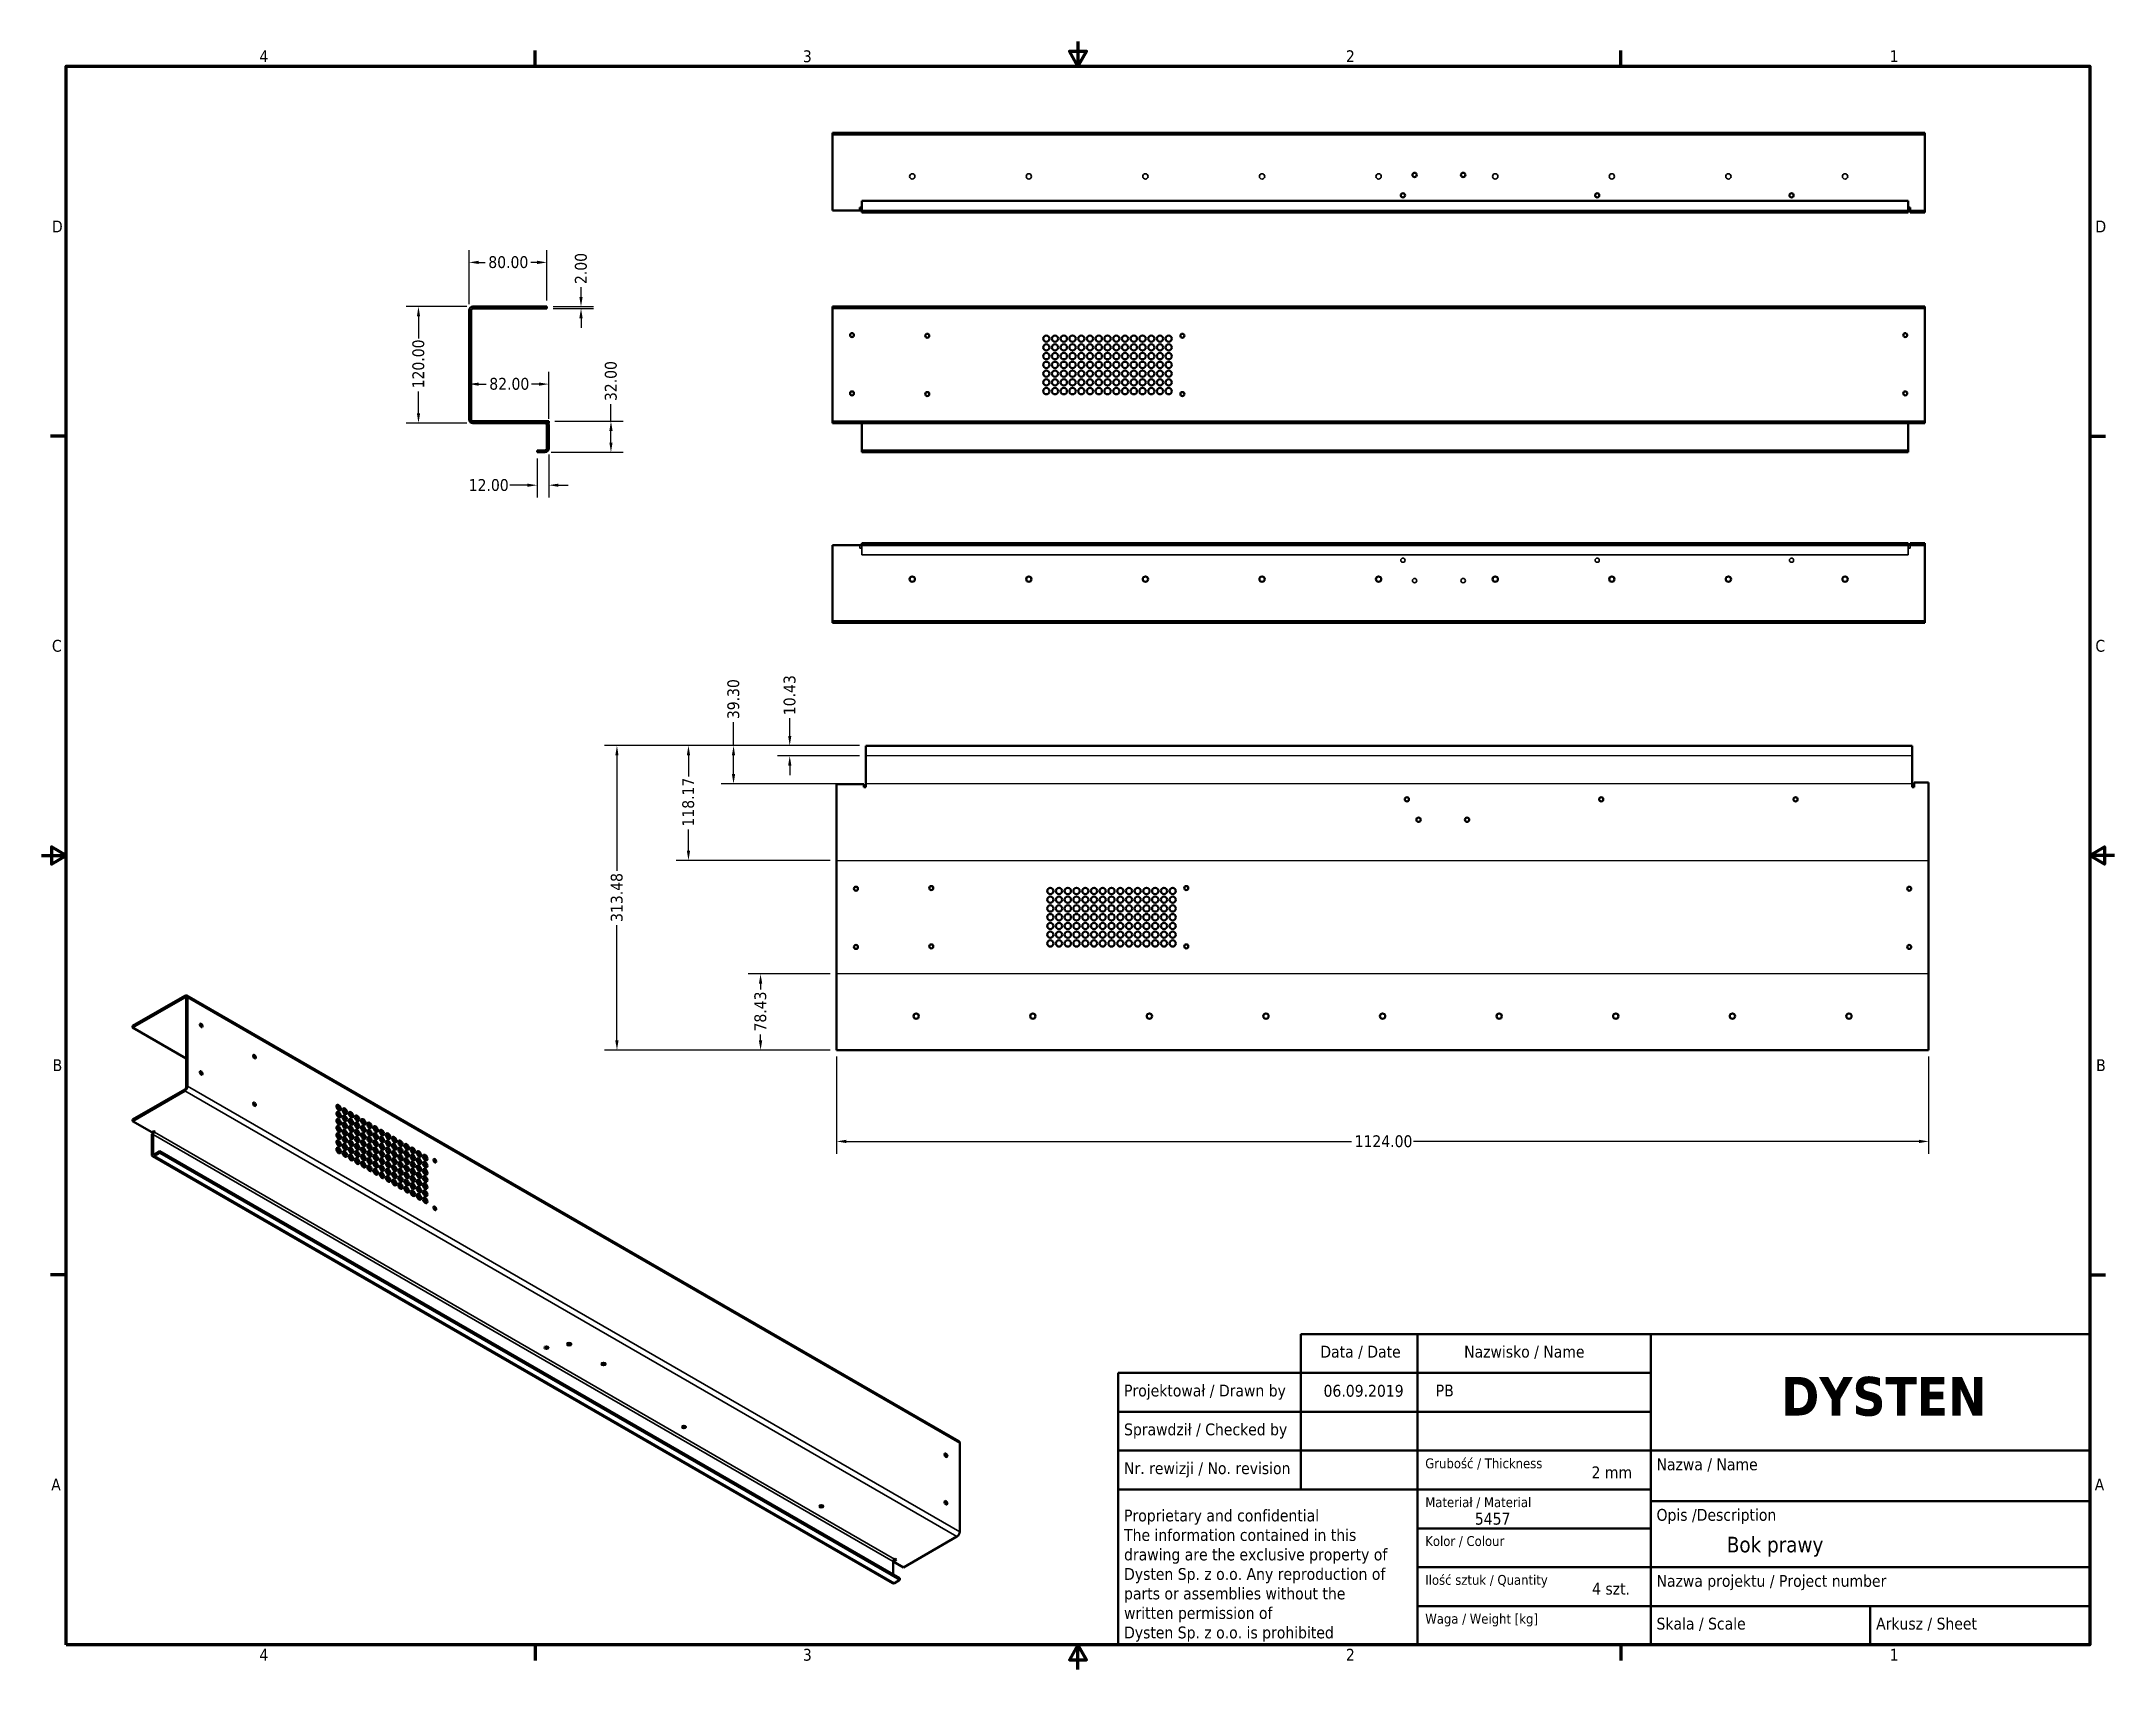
# Model space of a CAD drawing. Header units: millimetres. Extents: x 51 to 2184, y 25 to 1702.
import ezdxf
from ezdxf.enums import TextEntityAlignment as Align

# ---------------------------------------------------------------- set-up
doc = ezdxf.new("R2010")
doc.units = ezdxf.units.MM
doc.header["$LTSCALE"] = 4
for name, color, linetype, lineweight in [('Linia środkowa zgięcia (ANSI)', 7, 'Continuous', 25), ('Obramowanie (ANSI)', 7, 'Continuous', 70), ('Tytuł (ANSI)', 7, 'Continuous', 50), ('Ukryty (ANSI)', 7, 'Continuous', 35), ('Widoczne (ANSI)', 7, 'Continuous', 50), ('Widoczne wąskie (ANSI)', 7, 'Continuous', 35), ('Wymiar (ANSI)', 7, 'Continuous', 25)]:
    doc.layers.add(name, color=color, linetype=linetype, lineweight=lineweight)
doc.styles.add('Styl tekstu42', font='tahoma.ttf')
doc.styles.add('Tekst notatki (ANSI)', font='tahoma.ttf')
doc.dimstyles.new('Domyślne - mm (ANSI)', dxfattribs={"dimscale": 4, "dimtxt": 3.048, "dimasz": 2.5, "dimexe": 3.175, "dimexo": 1.6002, "dimgap": 0.8, "dimtad": 0, "dimtoh": 1, "dimrnd": 1e-08, "dimzin": 4, "dimdsep": 46, "dimtxsty": 'Tekst notatki (ANSI)', "dimcen": 0.09, "dimdle": 10, "dimclrd": 256, "dimclre": 256, "dimclrt": 256, "dimadec": 1, "dimazin": 1, "dimtfac": 1, "dimtofl": 0, "dimtmove": 0, "dimatfit": 3, "dimfxl": 1, "dimtolj": 1, "dimtzin": 4, "dimlwd": -1, "dimlwe": -1, "dimarcsym": 0})

msp = doc.modelspace()

# ---------------------------------------------------------------- blocks, each defined once
blk = doc.blocks.new('Ramki Default Border')
at = {"layer": 'Obramowanie (ANSI)'}
for p, q in [((139.7, 419.1), (139.7, 423.16)), ((419.1, 419.1), (419.1, 423.16)), ((19.05, 323.85), (14.99, 323.85)), ((539.75, 323.85), (543.81, 323.85)), ((19.05, 107.95), (14.99, 107.95)), ((539.75, 107.95), (543.81, 107.95)), ((139.7, 12.7), (139.7, 8.64)), ((419.1, 12.7), (419.1, 8.64))]:
    blk.add_line(p, q, dxfattribs=at)
at = {"layer": 'Obramowanie (ANSI)', "flags": 128}
for points in [[(279.4, 425.45), (279.4, 419.1), (277.2, 422.91), (281.6, 422.91), (279.4, 419.1)], [(19.05, 12.7), (19.05, 419.1), (539.75, 419.1), (539.75, 12.7), (19.05, 12.7)], [(12.7, 215.9), (19.05, 215.9), (15.24, 218.1), (15.24, 213.7), (19.05, 215.9)], [(546.1, 215.9), (539.75, 215.9), (543.56, 218.1), (543.56, 213.7), (539.75, 215.9)], [(279.4, 6.35), (279.4, 12.7), (277.2, 8.89), (281.6, 8.89), (279.4, 12.7)]]:
    blk.add_lwpolyline(points, dxfattribs=at)
at = {"layer": 'Obramowanie (ANSI)', "char_height": 3.05, "attachment_point": 7, "style": 'Tekst notatki (ANSI)'}
for s, insert in [('4', (68.79, 420.12)), ('3', (208.6, 420.05)), ('2', (348.33, 420.12)), ('1', (488.26, 420.12)), ('D', (15.39, 376.3)), ('D', (541.17, 376.3)), ('C', (15.39, 268.3)), ('C', (541.17, 268.3)), ('B', (15.58, 160.4)), ('B', (541.36, 160.4)), ('A', (15.21, 52.45)), ('A', (540.99, 52.45)), ('4', (68.79, 8.64)), ('3', (208.6, 8.57)), ('2', (348.33, 8.64)), ('1', (488.26, 8.64))]:
    blk.add_mtext(s, dxfattribs=dict(at, insert=insert))
blk = doc.blocks.new('Tabelki rysunkowe Tabelka new')
at = {"layer": 'Tytuł (ANSI)'}
for p, q in [((529, 115), (326, 115)), ((326, 115), (326, 109)), ((356, 115), (356, 35)), ((416, 115), (416, 35)), ((529, 115), (529, 35)), ((326, 109), (326, 75)), ((279, 35), (279, 105)), ((279, 105), (356, 105)), ((356, 105), (416, 105)), ((356, 95), (279, 95)), ((356, 95), (416, 95)), ((356, 85), (279, 85)), ((356, 85), (416, 85)), ((416, 85), (529, 85)), ((356, 75), (279, 75)), ((356, 75), (416, 75)), ((416, 72), (529, 72)), ((356, 65), (416, 65)), ((356, 55), (416, 55)), ((416, 55), (529, 55)), ((356, 45), (416, 45)), ((416, 45), (529, 45)), ((472.5, 45), (472.5, 35)), ((529, 35), (279, 35))]:
    blk.add_line(p, q, dxfattribs=at)
at = {"layer": 'Tytuł (ANSI)', "style": 'Tekst notatki (ANSI)'}
for s, insert, char_height, attachment_point in [('Nazwisko / Name', (368, 112), 3.048, 1), ('Data / Date', (331, 112), 3.048, 1), ('Projektował / Drawn by', (280.5, 102), 3.048, 1), ('\\fTahoma|b1|i0;\\H10.0000;DYSTEN', (476, 104), 10, 2), ('Sprawdził / Checked by', (280.5, 92), 3.048, 1), ('Nr. rewizji / No. revision', (280.5, 82), 3.048, 1), ('\\fTahoma|b0|i0;\\H2.5400;Grubość / Thickness', (358, 83), 2.54, 1), ('Nazwa / Name', (417.5, 83), 3.048, 1), ('\\fTahoma|b0|i0;\\H2.5400;Materiał / Material', (358, 73), 2.54, 1), ('Opis /Description ', (417.5, 70), 3.048, 1), ('\\fTahoma|b0|i0;\\H2.5400;Kolor / Colour', (358, 63), 2.54, 1), ('\\fTahoma|b0|i0;\\H2.5400;Ilość sztuk / Quantity', (358, 53), 2.54, 1), ('Nazwa projektu / Project number', (417.5, 53), 3.048, 1), ('\\fTahoma|b0|i0;\\H2.5400;Waga / Weight [kg]', (358, 43), 2.54, 1), ('Skala / Scale', (417.5, 42), 3.048, 1), ('Arkusz / Sheet', (474, 42), 3.048, 1)]:
    blk.add_mtext(s, dxfattribs=dict(at, insert=insert, char_height=char_height, attachment_point=attachment_point))
at = {"layer": 'Tytuł (ANSI)', "insert": (280.5, 69.84), "char_height": 3.048, "attachment_point": 1, "line_spacing_factor": 0.987884, "style": 'Tekst notatki (ANSI)'}
blk.add_mtext('Proprietary and confidential\\PThe information contained in this\\Pdrawing are the exclusive property of\\PDysten Sp. z o.o. Any reproduction of\\Pparts or assemblies without the\\Pwritten permission of\\PDysten Sp. z o.o. is prohibited', dxfattribs=at)
at = {"layer": 'Tytuł (ANSI)'}
for tag, p, height, style in [('Data_001', (331.83, 98.89), 3.05, 'Tekst notatki (ANSI)'), ('Projektował_001', (360.69, 98.95), 3.05, 'Tekst notatki (ANSI)'), ('Grubość_materiału_001', (400.78, 77.89), 3.05, 'Tekst notatki (ANSI)'), ('Materiał_001', (370.75, 65.95), 3.05, 'Tekst notatki (ANSI)'), ('Nazwa_części_001', (435.59, 58.82), 4, 'Styl tekstu42'), ('Ilość_sztuk_001', (400.92, 47.95), 3.05, 'Tekst notatki (ANSI)')]:
    blk.add_attdef(tag, p, '', height=height, dxfattribs=dict(at, style=style))
at = {"layer": 'Tytuł (ANSI)', "style": 'Tekst notatki (ANSI)'}
for tag, p in [('kiedy_sprawdził', (332, 92)), ('Kto_zatwierdził', (361, 92)), ('Nr_części', (465.47, 80.14)), ('RAL', (395.29, 61)), ('Nr_projektu', (499.73, 51)), ('Waga', (401, 41))]:
    blk.add_attdef(tag, text='', height=3.05, dxfattribs=at).set_placement(p, align=Align.TOP_LEFT)
blk = doc.blocks.new('*D5')
at = {"layer": 'Defpoints', "color": 0, "transparency": 16777216}
for p in [(490.9, 1474.3), (490.9, 1424.8), (570.9, 1428.8)]:
    blk.add_point(p, dxfattribs=at)
at = {"layer": 'Wymiar (ANSI)', "transparency": 16777216}
for p, q in [((490.9, 1431.2), (490.9, 1487)), ((500.9, 1474.3), (507.5, 1474.3)), ((560.9, 1474.3), (554.3, 1474.3)), ((570.9, 1435.2), (570.9, 1487))]:
    blk.add_line(p, q, dxfattribs=at)
for points in [[(500.9, 1476), (500.9, 1472.6), (490.9, 1474.3)], [(560.9, 1476), (560.9, 1472.6), (570.9, 1474.3)]]:
    blk.add_solid(points, dxfattribs=at)
at = {"layer": 'Wymiar (ANSI)', "transparency": 16777216, "insert": (510.7, 1480.7), "char_height": 12.19, "attachment_point": 1, "style": 'Tekst notatki (ANSI)'}
blk.add_mtext('\\A1;80.00', dxfattribs=at)
blk = doc.blocks.new('*D6')
at = {"layer": 'Defpoints', "color": 0, "transparency": 16777216}
for p in [(494.9, 1428.8), (438.8, 1308.8), (494.9, 1308.8)]:
    blk.add_point(p, dxfattribs=at)
at = {"layer": 'Wymiar (ANSI)', "transparency": 16777216}
for p, q in [((488.5, 1428.8), (426.1, 1428.8)), ((438.8, 1418.8), (438.8, 1396.1)), ((438.8, 1318.8), (438.8, 1341.4)), ((488.5, 1308.8), (426.1, 1308.8))]:
    blk.add_line(p, q, dxfattribs=at)
for points in [[(437.2, 1418.8), (440.5, 1418.8), (438.8, 1428.8)], [(437.2, 1318.8), (440.5, 1318.8), (438.8, 1308.8)]]:
    blk.add_solid(points, dxfattribs=at)
at = {"layer": 'Wymiar (ANSI)', "transparency": 16777216, "insert": (432.5, 1344.6), "char_height": 12.19, "attachment_point": 1, "rotation": 90, "style": 'Tekst notatki (ANSI)'}
blk.add_mtext('\\A1;120.00', dxfattribs=at)
blk = doc.blocks.new('*D7')
at = {"layer": 'Defpoints', "color": 0, "transparency": 16777216}
for p in [(490.9, 1349), (572.9, 1349), (572.9, 1306.8)]:
    blk.add_point(p, dxfattribs=at)
at = {"layer": 'Wymiar (ANSI)', "transparency": 16777216}
for p, q in [((500.9, 1349), (508.5, 1349)), ((562.9, 1349), (555.3, 1349)), ((572.9, 1313.2), (572.9, 1361.7))]:
    blk.add_line(p, q, dxfattribs=at)
for points in [[(500.9, 1350.6), (500.9, 1347.3), (490.9, 1349)], [(562.9, 1350.6), (562.9, 1347.3), (572.9, 1349)]]:
    blk.add_solid(points, dxfattribs=at)
at = {"layer": 'Wymiar (ANSI)', "transparency": 16777216, "insert": (511.7, 1355.4), "char_height": 12.19, "attachment_point": 1, "style": 'Tekst notatki (ANSI)'}
blk.add_mtext('\\A1;82.00', dxfattribs=at)
blk = doc.blocks.new('*D8')
at = {"layer": 'Defpoints', "color": 0, "transparency": 16777216}
for p in [(572.9, 1310.8), (568.9, 1278.8), (636.9, 1278.8)]:
    blk.add_point(p, dxfattribs=at)
at = {"layer": 'Wymiar (ANSI)', "transparency": 16777216}
for p, q in [((636.9, 1310.8), (636.9, 1328.3)), ((579.3, 1310.8), (649.6, 1310.8)), ((636.9, 1288.8), (636.9, 1300.8)), ((575.3, 1278.8), (649.6, 1278.8))]:
    blk.add_line(p, q, dxfattribs=at)
for points in [[(635.3, 1300.8), (638.6, 1300.8), (636.9, 1310.8)], [(635.3, 1288.8), (638.6, 1288.8), (636.9, 1278.8)]]:
    blk.add_solid(points, dxfattribs=at)
at = {"layer": 'Wymiar (ANSI)', "transparency": 16777216, "insert": (630.6, 1331.5), "char_height": 12.19, "attachment_point": 1, "rotation": 90, "style": 'Tekst notatki (ANSI)'}
blk.add_mtext('\\A1;32.00', dxfattribs=at)
blk = doc.blocks.new('*D9')
at = {"layer": 'Defpoints', "color": 0, "transparency": 16777216}
for p in [(572.9, 1282.8), (560.9, 1278.8), (572.9, 1244.9)]:
    blk.add_point(p, dxfattribs=at)
at = {"layer": 'Wymiar (ANSI)', "transparency": 16777216}
for p, q in [((560.9, 1272.4), (560.9, 1232.2)), ((572.9, 1276.4), (572.9, 1232.2)), ((550.9, 1244.9), (532.8, 1244.9)), ((582.9, 1244.9), (592.9, 1244.9))]:
    blk.add_line(p, q, dxfattribs=at)
for points in [[(550.9, 1246.5), (550.9, 1243.2), (560.9, 1244.9)], [(582.9, 1246.5), (582.9, 1243.2), (572.9, 1244.9)]]:
    blk.add_solid(points, dxfattribs=at)
at = {"layer": 'Wymiar (ANSI)', "transparency": 16777216, "insert": (490.5, 1251.2), "char_height": 12.19, "attachment_point": 1, "style": 'Tekst notatki (ANSI)'}
blk.add_mtext('\\A1;12.00', dxfattribs=at)
blk = doc.blocks.new('*D10')
at = {"layer": 'Defpoints', "color": 0, "transparency": 16777216}
for p in [(570.9, 1428.8), (570.9, 1426.8), (606.1, 1428.8)]:
    blk.add_point(p, dxfattribs=at)
at = {"layer": 'Wymiar (ANSI)', "transparency": 16777216}
for p, q in [((606.1, 1438.8), (606.1, 1448.8)), ((577.3, 1428.8), (618.8, 1428.8)), ((577.3, 1426.8), (618.8, 1426.8)), ((606.1, 1416.8), (606.1, 1406.8))]:
    blk.add_line(p, q, dxfattribs=at)
for points in [[(604.4, 1438.8), (607.8, 1438.8), (606.1, 1428.8)], [(604.4, 1416.8), (607.8, 1416.8), (606.1, 1426.8)]]:
    blk.add_solid(points, dxfattribs=at)
at = {"layer": 'Wymiar (ANSI)', "transparency": 16777216, "insert": (599.8, 1452), "char_height": 12.19, "attachment_point": 1, "rotation": 90, "style": 'Tekst notatki (ANSI)'}
blk.add_mtext('\\A1;2.00', dxfattribs=at)
blk = doc.blocks.new('*D11')
at = {"layer": 'Defpoints', "color": 0, "transparency": 16777216}
for p in [(869.1, 663.2), (1993.1, 663.2), (1993.1, 569.2)]:
    blk.add_point(p, dxfattribs=at)
at = {"layer": 'Wymiar (ANSI)', "transparency": 16777216}
for p, q in [((869.1, 656.8), (869.1, 556.5)), ((1993.1, 656.8), (1993.1, 556.5)), ((879.1, 569.2), (1399.1, 569.2)), ((1983.1, 569.2), (1463, 569.2))]:
    blk.add_line(p, q, dxfattribs=at)
for points in [[(879.1, 570.9), (879.1, 567.5), (869.1, 569.2)], [(1983.1, 570.9), (1983.1, 567.5), (1993.1, 569.2)]]:
    blk.add_solid(points, dxfattribs=at)
at = {"layer": 'Wymiar (ANSI)', "transparency": 16777216, "insert": (1402.3, 575.5), "char_height": 12.192, "attachment_point": 1, "style": 'Tekst notatki (ANSI)'}
blk.add_mtext('\\A1;1124.00', dxfattribs=at)
blk = doc.blocks.new('*D12')
at = {"layer": 'Defpoints', "color": 0, "transparency": 16777216}
for p in [(643.1, 976.7), (899.1, 976.7), (869.1, 663.2)]:
    blk.add_point(p, dxfattribs=at)
at = {"layer": 'Wymiar (ANSI)', "transparency": 16777216}
for p, q in [((892.7, 976.7), (630.4, 976.7)), ((643.1, 966.7), (643.1, 847.9)), ((643.1, 673.2), (643.1, 792)), ((862.7, 663.2), (630.4, 663.2))]:
    blk.add_line(p, q, dxfattribs=at)
for points in [[(641.4, 966.7), (644.7, 966.7), (643.1, 976.7)], [(641.4, 673.2), (644.7, 673.2), (643.1, 663.2)]]:
    blk.add_solid(points, dxfattribs=at)
at = {"layer": 'Wymiar (ANSI)', "transparency": 16777216, "insert": (636.7, 795.2), "char_height": 12.19, "attachment_point": 1, "rotation": 90, "style": 'Tekst notatki (ANSI)'}
blk.add_mtext('\\A1;313.48', dxfattribs=at)
blk = doc.blocks.new('*D13')
at = {"layer": 'Defpoints', "color": 0, "transparency": 16777216}
for p in [(790.9, 741.6), (869.1, 741.6), (869.1, 663.2)]:
    blk.add_point(p, dxfattribs=at)
at = {"layer": 'Wymiar (ANSI)', "transparency": 16777216}
for p, q in [((862.7, 741.6), (778.2, 741.6)), ((790.9, 731.6), (790.9, 725.6)), ((862.7, 663.2), (778.2, 663.2)), ((790.9, 673.2), (790.9, 679.2))]:
    blk.add_line(p, q, dxfattribs=at)
for points in [[(789.2, 731.6), (792.6, 731.6), (790.9, 741.6)], [(789.2, 673.2), (792.6, 673.2), (790.9, 663.2)]]:
    blk.add_solid(points, dxfattribs=at)
at = {"layer": 'Wymiar (ANSI)', "transparency": 16777216, "insert": (784.5, 682.4), "char_height": 12.19, "attachment_point": 1, "rotation": 90, "style": 'Tekst notatki (ANSI)'}
blk.add_mtext('\\A1;78.43', dxfattribs=at)
blk = doc.blocks.new('*D14')
at = {"layer": 'Defpoints', "color": 0, "transparency": 16777216}
for p in [(820.9, 966.2), (899.1, 976.7), (899.1, 966.2)]:
    blk.add_point(p, dxfattribs=at)
at = {"layer": 'Wymiar (ANSI)', "transparency": 16777216}
for p, q in [((820.9, 986.7), (820.9, 1004.9)), ((892.7, 976.7), (808.2, 976.7)), ((892.7, 966.2), (808.2, 966.2)), ((820.9, 956.2), (820.9, 946.2))]:
    blk.add_line(p, q, dxfattribs=at)
for points in [[(819.3, 986.7), (822.6, 986.7), (820.9, 976.7)], [(819.3, 956.2), (822.6, 956.2), (820.9, 966.2)]]:
    blk.add_solid(points, dxfattribs=at)
at = {"layer": 'Wymiar (ANSI)', "transparency": 16777216, "insert": (814.6, 1008.1), "char_height": 12.19, "attachment_point": 1, "rotation": 90, "style": 'Tekst notatki (ANSI)'}
blk.add_mtext('\\A1;10.43', dxfattribs=at)
blk = doc.blocks.new('*D15')
at = {"layer": 'Defpoints', "color": 0, "transparency": 16777216}
for p in [(763.1, 976.7), (899.1, 976.7), (899.1, 937.4)]:
    blk.add_point(p, dxfattribs=at)
at = {"layer": 'Wymiar (ANSI)', "transparency": 16777216}
for p, q in [((763.1, 976.7), (763.1, 1000.8)), ((892.7, 976.7), (750.4, 976.7)), ((763.1, 947.4), (763.1, 966.7)), ((892.7, 937.4), (750.4, 937.4))]:
    blk.add_line(p, q, dxfattribs=at)
for points in [[(761.4, 966.7), (764.7, 966.7), (763.1, 976.7)], [(761.4, 947.4), (764.7, 947.4), (763.1, 937.4)]]:
    blk.add_solid(points, dxfattribs=at)
at = {"layer": 'Wymiar (ANSI)', "transparency": 16777216, "insert": (756.7, 1004), "char_height": 12.19, "attachment_point": 1, "rotation": 90, "style": 'Tekst notatki (ANSI)'}
blk.add_mtext('\\A1;39.30', dxfattribs=at)
blk = doc.blocks.new('*D16')
at = {"layer": 'Defpoints', "color": 0, "transparency": 16777216}
for p in [(716.7, 976.7), (899.1, 976.7), (869.1, 858.5)]:
    blk.add_point(p, dxfattribs=at)
at = {"layer": 'Wymiar (ANSI)', "transparency": 16777216}
for p, q in [((892.7, 976.7), (704, 976.7)), ((716.7, 966.7), (716.7, 945)), ((716.7, 868.5), (716.7, 890.2)), ((862.7, 858.5), (704, 858.5))]:
    blk.add_line(p, q, dxfattribs=at)
for points in [[(715, 966.7), (718.4, 966.7), (716.7, 976.7)], [(715, 868.5), (718.4, 868.5), (716.7, 858.5)]]:
    blk.add_solid(points, dxfattribs=at)
at = {"layer": 'Wymiar (ANSI)', "transparency": 16777216, "insert": (710.3, 893.4), "char_height": 12.19, "attachment_point": 1, "rotation": 90, "style": 'Tekst notatki (ANSI)'}
blk.add_mtext('\\A1;118.17', dxfattribs=at)

# ---------------------------------------------------------------- dimensions: what is measured, and where the dimension line sits
at = {"layer": 'Wymiar (ANSI)'}
for base, p1, p2, angle, override, picture, middle in [((490.921, 1474.306), (570.921, 1428.767), (490.921, 1424.767), 180, {"dimgap": 0.8, "dimtoh": 0, "dimdec": 2, "dimtol": 0, "dimlim": 0, "dimtp": 0, "dimtm": 0, "dimtdec": 2, "dimatfit": 1}, '*D5', (530.921, 1474.306)), ((606.106, 1428.767), (570.921, 1426.767), (570.921, 1428.767), 270, {"dimgap": 0.8, "dimtoh": 0, "dimdec": 2, "dimtol": 0, "dimlim": 0, "dimtp": 0, "dimtm": 0, "dimtdec": 2, "dimatfit": 1}, '*D10', (606.106, 1467.451)), ((438.844, 1308.767), (494.921, 1428.767), (494.921, 1308.767), 270, {"dimgap": 0.8, "dimtoh": 0, "dimdec": 2, "dimtol": 0, "dimlim": 0, "dimtp": 0, "dimtm": 0, "dimtdec": 2, "dimatfit": 1}, '*D6', (438.844, 1368.767)), ((636.921, 1278.767), (572.921, 1310.767), (568.921, 1278.767), 90, {"dimgap": 0.8, "dimtoh": 0, "dimdec": 2, "dimtol": 0, "dimlim": 0, "dimtp": 0, "dimtm": 0, "dimtdec": 2, "dimatfit": 2}, '*D8', (636.921, 1351.623)), ((572.921, 1348.978), (490.921, 1348.978), (572.921, 1306.767), 180, {"dimgap": 0.8, "dimtoh": 0, "dimdec": 2, "dimse1": 1, "dimtol": 0, "dimlim": 0, "dimtp": 0, "dimtm": 0, "dimtdec": 2, "dimatfit": 1}, '*D7', (531.921, 1348.978)), ((763.078, 976.671), (899.078, 937.367), (899.078, 976.671), 90, {"dimgap": 0.8, "dimtoh": 0, "dimdec": 2, "dimtol": 0, "dimlim": 0, "dimtp": 0, "dimtm": 0, "dimtdec": 2, "dimatfit": 2}, '*D15', (763.078, 1024.103)), ((820.9463, 966.2364), (899.0784, 976.6712), (899.0784, 966.2364), 270, {"dimgap": 0.8, "dimtoh": 0, "dimdec": 2, "dimtol": 0, "dimlim": 0, "dimtp": 0, "dimtm": 0, "dimtdec": 2, "dimatfit": 1}, '*D14', (820.9463, 1027.5268)), ((643.078, 976.671), (869.078, 663.193), (899.078, 976.671), 90, {"dimgap": 0.8, "dimtoh": 0, "dimdec": 2, "dimtol": 0, "dimlim": 0, "dimtp": 0, "dimtm": 0, "dimtdec": 2, "dimatfit": 1}, '*D12', (643.078, 819.932)), ((716.715, 976.671), (869.078, 858.498), (899.078, 976.671), 270, {"dimgap": 0.8, "dimtoh": 0, "dimdec": 2, "dimtol": 0, "dimlim": 0, "dimtp": 0, "dimtm": 0, "dimtdec": 2, "dimatfit": 1}, '*D16', (716.715, 917.584)), ((790.9134, 741.628), (869.0784, 663.1933), (869.0784, 741.628), 90, {"dimgap": 0.8, "dimtoh": 0, "dimdec": 2, "dimtol": 0, "dimlim": 0, "dimtp": 0, "dimtm": 0, "dimtdec": 2, "dimatfit": 1}, '*D13', (790.9134, 702.4107))]:
    dim = msp.add_linear_dim(base=base, p1=p1, p2=p2, angle=angle, dimstyle='Domyślne - mm (ANSI)', override=override, dxfattribs=at)
    dim.commit()
    dim.dimension.update_dxf_attribs({"geometry": picture, "text_midpoint": middle, "dimtype": 160})
for base, p1, p2, picture, middle in [((572.921, 1244.878), (560.921, 1278.767), (572.921, 1282.767), '*D9', (510.065, 1244.878)), ((1993.078, 569.193), (869.078, 663.193), (1993.078, 663.193), '*D11', (1431.078, 569.193))]:
    dim = msp.add_linear_dim(base=base, p1=p1, p2=p2, dimstyle='Domyślne - mm (ANSI)', override={"dimgap": 0.8, "dimtoh": 0, "dimdec": 2, "dimtol": 0, "dimlim": 0, "dimtp": 0, "dimtm": 0, "dimtdec": 2, "dimatfit": 1}, dxfattribs=at)
    dim.commit()
    dim.dimension.update_dxf_attribs({"geometry": picture, "text_midpoint": middle, "dimtype": 160})

# ---------------------------------------------------------------- linework, layer by layer
at = {"layer": 'Linia środkowa zgięcia (ANSI)'}
for p, q in [((1976.078, 966.236), (899.078, 966.236)), ((1976.078, 937.367), (899.078, 937.367)), ((869.078, 858.498), (1993.078, 858.498)), ((1993.078, 741.628), (869.078, 741.628))]:
    msp.add_line(p, q, dxfattribs=at)
at = {"layer": 'Ukryty (ANSI)'}
for p, q in [((1989, 1605.811), (865, 1605.811)), ((882.95, 1605.811), (882.95, 1607.811)), ((887.05, 1605.811), (887.05, 1607.811)), ((960.45, 1605.811), (960.45, 1607.811)), ((964.55, 1605.811), (964.55, 1607.811)), ((1081.75, 1605.811), (1081.75, 1607.811)), ((1088.25, 1605.811), (1088.25, 1607.811)), ((1090.75, 1605.811), (1090.75, 1607.811)), ((1097.25, 1605.811), (1097.25, 1607.811)), ((1099.75, 1605.811), (1099.75, 1607.811)), ((1106.25, 1605.811), (1106.25, 1607.811)), ((1108.75, 1605.811), (1108.75, 1607.811)), ((1115.25, 1605.811), (1115.25, 1607.811)), ((1117.75, 1605.811), (1117.75, 1607.811)), ((1124.25, 1605.811), (1124.25, 1607.811)), ((1126.75, 1605.811), (1126.75, 1607.811)), ((1133.25, 1605.811), (1133.25, 1607.811)), ((1135.75, 1605.811), (1135.75, 1607.811)), ((1142.25, 1605.811), (1142.25, 1607.811)), ((1144.75, 1605.811), (1144.75, 1607.811)), ((1151.25, 1605.811), (1151.25, 1607.811)), ((1153.75, 1605.811), (1153.75, 1607.811)), ((1160.25, 1605.811), (1160.25, 1607.811)), ((1162.75, 1605.811), (1162.75, 1607.811)), ((1169.25, 1605.811), (1169.25, 1607.811)), ((1171.75, 1605.811), (1171.75, 1607.811)), ((1178.25, 1605.811), (1178.25, 1607.811)), ((1180.75, 1605.811), (1180.75, 1607.811)), ((1187.25, 1605.811), (1187.25, 1607.811)), ((1189.75, 1605.811), (1189.75, 1607.811)), ((1196.25, 1605.811), (1196.25, 1607.811)), ((1198.75, 1605.811), (1198.75, 1607.811)), ((1205.25, 1605.811), (1205.25, 1607.811)), ((1207.75, 1605.811), (1207.75, 1607.811)), ((1214.25, 1605.811), (1214.25, 1607.811)), ((1222.95, 1605.811), (1222.95, 1607.811)), ((1227.05, 1605.811), (1227.05, 1607.811)), ((1966.95, 1605.811), (1966.95, 1607.811)), ((1971.05, 1605.811), (1971.05, 1607.811)), ((895, 1527.811), (1972, 1527.811)), ((1989, 1527.811), (1974, 1527.811)), ((533.171, 1426.767), (533.171, 1428.767)), ((538.671, 1426.767), (538.671, 1428.767)), ((1989, 1426.767), (865, 1426.767)), ((944.25, 1426.767), (944.25, 1428.767)), ((949.75, 1426.767), (949.75, 1428.767)), ((1064.25, 1426.767), (1064.25, 1428.767)), ((1069.75, 1426.767), (1069.75, 1428.767)), ((1184.25, 1426.767), (1184.25, 1428.767)), ((1189.75, 1426.767), (1189.75, 1428.767)), ((1304.25, 1426.767), (1304.25, 1428.767)), ((1309.75, 1426.767), (1309.75, 1428.767)), ((1424.25, 1426.767), (1424.25, 1428.767)), ((1429.75, 1426.767), (1429.75, 1428.767)), ((1544.25, 1426.767), (1544.25, 1428.767)), ((1549.75, 1426.767), (1549.75, 1428.767)), ((1664.25, 1426.767), (1664.25, 1428.767)), ((1669.75, 1426.767), (1669.75, 1428.767)), ((1784.25, 1426.767), (1784.25, 1428.767)), ((1789.75, 1426.767), (1789.75, 1428.767)), ((1904.25, 1426.767), (1904.25, 1428.767)), ((1909.75, 1426.767), (1909.75, 1428.767)), ((492.921, 1401.467), (490.921, 1401.467)), ((492.921, 1400.817), (490.921, 1400.817)), ((492.921, 1399.017), (490.921, 1399.017)), ((492.921, 1397.367), (490.921, 1397.367)), ((492.921, 1396.717), (490.921, 1396.717)), ((492.921, 1392.517), (490.921, 1392.517)), ((492.921, 1390.017), (490.921, 1390.017)), ((492.921, 1383.517), (490.921, 1383.517)), ((492.921, 1381.017), (490.921, 1381.017)), ((492.921, 1374.517), (490.921, 1374.517)), ((492.921, 1372.017), (490.921, 1372.017)), ((492.921, 1365.517), (490.921, 1365.517)), ((492.921, 1363.017), (490.921, 1363.017)), ((492.921, 1356.517), (490.921, 1356.517)), ((492.921, 1354.017), (490.921, 1354.017)), ((492.921, 1347.517), (490.921, 1347.517)), ((492.921, 1345.017), (490.921, 1345.017)), ((492.921, 1341.467), (490.921, 1341.467)), ((492.921, 1340.817), (490.921, 1340.817)), ((492.921, 1338.517), (490.921, 1338.517)), ((492.921, 1337.367), (490.921, 1337.367)), ((492.921, 1336.717), (490.921, 1336.717)), ((532.171, 1310.767), (532.171, 1308.767)), ((536.671, 1310.767), (536.671, 1308.767)), ((553.271, 1310.767), (553.271, 1308.767)), ((557.571, 1310.767), (557.571, 1308.767)), ((567.921, 1308.767), (567.921, 1310.767)), ((570.921, 1310.767), (570.921, 1308.767)), ((865, 1310.767), (1989, 1310.767)), ((893, 1308.767), (893, 1310.767)), ((895, 1308.767), (895, 1310.767)), ((1449.85, 1310.767), (1449.85, 1308.767)), ((1454.15, 1310.767), (1454.15, 1308.767)), ((1461.75, 1310.767), (1461.75, 1308.767)), ((1466.25, 1310.767), (1466.25, 1308.767)), ((1511.75, 1310.767), (1511.75, 1308.767)), ((1516.25, 1310.767), (1516.25, 1308.767)), ((1649.85, 1310.767), (1649.85, 1308.767)), ((1654.15, 1310.767), (1654.15, 1308.767)), ((1849.85, 1310.767), (1849.85, 1308.767)), ((1854.15, 1310.767), (1854.15, 1308.767)), ((1972, 1308.767), (1972, 1310.767)), ((1974, 1308.767), (1974, 1310.767)), ((893, 1180.142), (893, 1183.142)), ((895, 1180.142), (893, 1180.142)), ((895, 1183.142), (895, 1181.142)), ((895, 1181.142), (895, 1180.142)), ((895, 1173.142), (895, 1180.142)), ((1972, 1183.142), (1972, 1181.142)), ((1972, 1180.142), (1972, 1181.142)), ((1974, 1180.142), (1972, 1180.142)), ((1972, 1180.142), (1972, 1173.142)), ((1974, 1183.142), (1974, 1180.142)), ((1972, 1173.142), (895, 1173.142)), ((865, 1105.142), (1989, 1105.142)), ((882.95, 1105.142), (882.95, 1103.142)), ((887.05, 1105.142), (887.05, 1103.142)), ((960.45, 1105.142), (960.45, 1103.142)), ((964.55, 1105.142), (964.55, 1103.142)), ((1081.75, 1105.142), (1081.75, 1103.142)), ((1088.25, 1105.142), (1088.25, 1103.142)), ((1090.75, 1105.142), (1090.75, 1103.142)), ((1097.25, 1105.142), (1097.25, 1103.142)), ((1099.75, 1105.142), (1099.75, 1103.142)), ((1106.25, 1105.142), (1106.25, 1103.142)), ((1108.75, 1105.142), (1108.75, 1103.142)), ((1115.25, 1105.142), (1115.25, 1103.142)), ((1117.75, 1105.142), (1117.75, 1103.142)), ((1124.25, 1105.142), (1124.25, 1103.142)), ((1126.75, 1105.142), (1126.75, 1103.142)), ((1133.25, 1105.142), (1133.25, 1103.142)), ((1135.75, 1105.142), (1135.75, 1103.142)), ((1142.25, 1105.142), (1142.25, 1103.142)), ((1144.75, 1105.142), (1144.75, 1103.142)), ((1151.25, 1105.142), (1151.25, 1103.142)), ((1153.75, 1105.142), (1153.75, 1103.142)), ((1160.25, 1105.142), (1160.25, 1103.142)), ((1162.75, 1105.142), (1162.75, 1103.142)), ((1169.25, 1105.142), (1169.25, 1103.142)), ((1171.75, 1105.142), (1171.75, 1103.142)), ((1178.25, 1105.142), (1178.25, 1103.142)), ((1180.75, 1105.142), (1180.75, 1103.142)), ((1187.25, 1105.142), (1187.25, 1103.142)), ((1189.75, 1105.142), (1189.75, 1103.142)), ((1196.25, 1105.142), (1196.25, 1103.142)), ((1198.75, 1105.142), (1198.75, 1103.142)), ((1205.25, 1105.142), (1205.25, 1103.142)), ((1207.75, 1105.142), (1207.75, 1103.142)), ((1214.25, 1105.142), (1214.25, 1103.142)), ((1222.95, 1105.142), (1222.95, 1103.142)), ((1227.05, 1105.142), (1227.05, 1103.142)), ((1966.95, 1105.142), (1966.95, 1103.142)), ((1971.05, 1105.142), (1971.05, 1103.142))]:
    msp.add_line(p, q, dxfattribs=at)
for centre, radius in [((947, 1562.811), 2.75), ((1067, 1562.811), 2.75), ((1187, 1562.811), 2.75), ((1307, 1562.811), 2.75), ((1427, 1562.811), 2.75), ((1547, 1562.811), 2.75), ((1667, 1562.811), 2.75), ((1787, 1562.811), 2.75), ((1907, 1562.811), 2.75), ((1452, 1167.642), 2.15), ((1652, 1167.642), 2.15), ((1852, 1167.642), 2.15), ((1464, 1146.642), 2.25), ((1514, 1146.642), 2.25)]:
    msp.add_circle(centre, radius, dxfattribs=at)
msp.add_arc((568.921, 1306.767), 4, 30, 90, dxfattribs=at)
at = {"layer": 'Widoczne (ANSI)'}
for p, q in [((865, 1607.811), (1989, 1607.811)), ((865, 1603.811), (865, 1607.811)), ((865, 1603.811), (865, 1527.811)), ((1989, 1603.811), (1989, 1607.811)), ((1989, 1525.811), (1989, 1603.811)), ((895, 1537.811), (895, 1529.811)), ((1972, 1537.811), (895, 1537.811)), ((1972, 1529.811), (1972, 1537.811)), ((865, 1527.811), (893, 1527.811)), ((893, 1530.811), (895, 1530.811)), ((893, 1527.811), (893, 1530.811)), ((895, 1527.811), (893, 1527.811)), ((895, 1529.811), (895, 1525.811)), ((1972, 1525.811), (895, 1525.811)), ((1972, 1530.811), (1974, 1530.811)), ((1972, 1529.811), (1972, 1525.811)), ((1974, 1527.811), (1972, 1527.811)), ((1974, 1530.811), (1974, 1525.811)), ((1974, 1525.811), (1989, 1525.811)), ((490.921, 1424.767), (490.921, 1312.767)), ((492.921, 1424.767), (492.921, 1312.767)), ((494.921, 1428.767), (570.921, 1428.767)), ((494.921, 1426.767), (570.921, 1426.767)), ((570.921, 1428.767), (570.921, 1426.767)), ((865, 1428.767), (1989, 1428.767)), ((865, 1428.767), (865, 1424.767)), ((865, 1312.767), (865, 1424.767)), ((1989, 1428.767), (1989, 1424.767)), ((1989, 1424.767), (1989, 1312.767)), ((572.921, 1310.767), (494.921, 1310.767)), ((572.921, 1308.767), (494.921, 1308.767)), ((570.921, 1306.767), (570.921, 1282.767)), ((572.921, 1308.767), (572.921, 1310.767)), ((572.921, 1282.767), (572.921, 1306.767)), ((865, 1308.767), (865, 1312.767)), ((1989, 1308.767), (865, 1308.767)), ((895, 1308.767), (895, 1306.767)), ((895, 1282.767), (895, 1306.767)), ((1972, 1308.767), (1972, 1306.767)), ((1972, 1306.767), (1972, 1282.767)), ((1989, 1308.767), (1989, 1312.767)), ((568.921, 1280.767), (560.921, 1280.767)), ((560.921, 1278.767), (560.921, 1280.767)), ((895, 1282.767), (895, 1280.767)), ((895, 1278.767), (895, 1280.767)), ((1972, 1280.767), (895, 1280.767)), ((1972, 1282.767), (1972, 1280.767)), ((1972, 1278.767), (1972, 1280.767)), ((568.921, 1278.767), (560.921, 1278.767)), ((1972, 1278.767), (895, 1278.767)), ((865, 1183.142), (865, 1107.142)), ((1989, 1183.142), (865, 1183.142)), ((895, 1185.142), (1972, 1185.142)), ((895, 1185.142), (895, 1183.142)), ((1972, 1185.142), (1972, 1183.142)), ((1974, 1185.142), (1989, 1185.142)), ((1974, 1185.142), (1974, 1183.142)), ((1989, 1185.142), (1989, 1183.142)), ((1989, 1107.142), (1989, 1183.142)), ((865, 1107.142), (865, 1103.142)), ((1989, 1103.142), (865, 1103.142)), ((1989, 1107.142), (1989, 1103.142)), ((899.078, 976.671), (1976.078, 976.671)), ((899.078, 933.932), (899.078, 976.671)), ((1976.078, 976.671), (1976.078, 933.932)), ((1978.078, 938.932), (1993.078, 938.932)), ((1978.078, 933.932), (1978.078, 938.932)), ((1993.078, 938.932), (1993.078, 663.193)), ((869.078, 663.193), (869.078, 936.932)), ((869.078, 936.932), (897.078, 936.932)), ((897.078, 936.932), (897.078, 933.932)), ((897.078, 933.932), (899.078, 933.932)), ((1976.078, 933.932), (1978.078, 933.932)), ((144.512, 688.113), (198.252, 719.14)), ((144.512, 686.48), (198.252, 717.507)), ((199.666, 625.243), (199.666, 716.69)), ((995.04, 260.467), (200.252, 719.338)), ((201.08, 626.059), (201.08, 717.507)), ((144.512, 688.113), (144.512, 686.48)), ((199.666, 654.636), (144.512, 686.48)), ((1993.078, 663.193), (869.078, 663.193)), ((198.252, 622.793), (144.512, 591.766)), ((198.252, 621.16), (144.512, 590.133)), ((144.512, 590.133), (144.512, 591.766)), ((144.512, 590.133), (164.311, 578.702)), ((164.311, 578.702), (166.432, 579.927)), ((165.725, 556.657), (165.725, 576.253)), ((166.432, 579.927), (167.846, 579.11)), ((167.846, 579.11), (167.139, 578.702)), ((164.311, 575.436), (164.311, 555.84)), ((172.796, 559.106), (167.139, 555.84)), ((172.796, 557.473), (167.139, 554.207)), ((172.796, 557.473), (172.796, 559.106)), ((934.35, 119.423), (172.796, 559.106)), ((934.35, 117.79), (172.796, 557.473)), ((926.693, 114.326), (165.139, 554.009)), ((995.868, 258.636), (995.868, 167.188)), ((937.885, 130.446), (993.04, 162.289)), ((930.814, 138.611), (927.279, 136.569)), ((927.279, 136.569), (937.885, 130.446)), ((927.279, 136.569), (927.279, 123.505)), ((928.693, 139.019), (929.4, 139.427)), ((929.4, 139.427), (930.814, 138.611)), ((928.693, 114.524), (934.35, 117.79)), ((934.35, 117.79), (934.35, 119.423))]:
    msp.add_line(p, q, dxfattribs=at)
for centre, radius in [((1464, 1564.311), 2.25), ((1514, 1564.311), 2.25), ((1452, 1543.311), 2.15), ((1652, 1543.311), 2.15), ((1852, 1543.311), 2.15), ((885, 1399.417), 2.05), ((962.5, 1398.767), 2.05), ((1085, 1395.767), 3.25), ((1085, 1386.767), 3.25), ((1094, 1395.767), 3.25), ((1094, 1386.767), 3.25), ((1103, 1395.767), 3.25), ((1103, 1386.767), 3.25), ((1112, 1395.767), 3.25), ((1112, 1386.767), 3.25), ((1121, 1395.767), 3.25), ((1121, 1386.767), 3.25), ((1130, 1395.767), 3.25), ((1130, 1386.767), 3.25), ((1139, 1395.767), 3.25), ((1139, 1386.767), 3.25), ((1148, 1395.767), 3.25), ((1148, 1386.767), 3.25), ((1157, 1395.767), 3.25), ((1157, 1386.767), 3.25), ((1166, 1395.767), 3.25), ((1166, 1386.767), 3.25), ((1175, 1395.767), 3.25), ((1175, 1386.767), 3.25), ((1184, 1395.767), 3.25), ((1184, 1386.767), 3.25), ((1193, 1395.767), 3.25), ((1193, 1386.767), 3.25), ((1202, 1395.767), 3.25), ((1202, 1386.767), 3.25), ((1211, 1395.767), 3.25), ((1211, 1386.767), 3.25), ((1225, 1398.767), 2.05), ((1969, 1399.417), 2.05), ((1085, 1377.767), 3.25), ((1085, 1368.767), 3.25), ((1094, 1377.767), 3.25), ((1094, 1368.767), 3.25), ((1103, 1377.767), 3.25), ((1103, 1368.767), 3.25), ((1112, 1377.767), 3.25), ((1112, 1368.767), 3.25), ((1121, 1377.767), 3.25), ((1121, 1368.767), 3.25), ((1130, 1377.767), 3.25), ((1130, 1368.767), 3.25), ((1139, 1377.767), 3.25), ((1139, 1368.767), 3.25), ((1148, 1377.767), 3.25), ((1148, 1368.767), 3.25), ((1157, 1377.767), 3.25), ((1157, 1368.767), 3.25), ((1166, 1377.767), 3.25), ((1166, 1368.767), 3.25), ((1175, 1377.767), 3.25), ((1175, 1368.767), 3.25), ((1184, 1377.767), 3.25), ((1184, 1368.767), 3.25), ((1193, 1377.767), 3.25), ((1193, 1368.767), 3.25), ((1202, 1377.767), 3.25), ((1202, 1368.767), 3.25), ((1211, 1377.767), 3.25), ((1211, 1368.767), 3.25), ((1085, 1359.767), 3.25), ((1085, 1350.767), 3.25), ((1085, 1341.767), 3.25), ((1094, 1359.767), 3.25), ((1094, 1350.767), 3.25), ((1094, 1341.767), 3.25), ((1103, 1359.767), 3.25), ((1103, 1350.767), 3.25), ((1103, 1341.767), 3.25), ((1112, 1359.767), 3.25), ((1112, 1350.767), 3.25), ((1112, 1341.767), 3.25), ((1121, 1359.767), 3.25), ((1121, 1350.767), 3.25), ((1121, 1341.767), 3.25), ((1130, 1359.767), 3.25), ((1130, 1350.767), 3.25), ((1130, 1341.767), 3.25), ((1139, 1359.767), 3.25), ((1139, 1350.767), 3.25), ((1139, 1341.767), 3.25), ((1148, 1359.767), 3.25), ((1148, 1350.767), 3.25), ((1148, 1341.767), 3.25), ((1157, 1359.767), 3.25), ((1157, 1350.767), 3.25), ((1157, 1341.767), 3.25), ((1166, 1359.767), 3.25), ((1166, 1350.767), 3.25), ((1166, 1341.767), 3.25), ((1175, 1359.767), 3.25), ((1175, 1350.767), 3.25), ((1175, 1341.767), 3.25), ((1184, 1359.767), 3.25), ((1184, 1350.767), 3.25), ((1184, 1341.767), 3.25), ((1193, 1359.767), 3.25), ((1193, 1350.767), 3.25), ((1193, 1341.767), 3.25), ((1202, 1359.767), 3.25), ((1202, 1350.767), 3.25), ((1202, 1341.767), 3.25), ((1211, 1359.767), 3.25), ((1211, 1350.767), 3.25), ((1211, 1341.767), 3.25), ((885, 1339.417), 2.05), ((962.5, 1338.767), 2.05), ((1225, 1338.767), 2.05), ((1969, 1339.417), 2.05), ((947, 1148.142), 2.75), ((1067, 1148.142), 2.75), ((1187, 1148.142), 2.75), ((1307, 1148.142), 2.75), ((1427, 1148.142), 2.75), ((1547, 1148.142), 2.75), ((1667, 1148.142), 2.75), ((1787, 1148.142), 2.75), ((1907, 1148.142), 2.75), ((1456.078, 921.432), 2.15), ((1656.078, 921.432), 2.15), ((1856.078, 921.432), 2.15), ((1468.078, 900.432), 2.25), ((1518.078, 900.432), 2.25), ((966.578, 830.063), 2.05), ((1229.078, 830.063), 2.05), ((889.078, 829.413), 2.05), ((1089.078, 827.063), 3.25), ((1089.078, 818.063), 3.25), ((1089.078, 809.063), 3.25), ((1098.078, 827.063), 3.25), ((1098.078, 818.063), 3.25), ((1098.078, 809.063), 3.25), ((1107.078, 827.063), 3.25), ((1107.078, 818.063), 3.25), ((1107.078, 809.063), 3.25), ((1116.078, 827.063), 3.25), ((1116.078, 818.063), 3.25), ((1116.078, 809.063), 3.25), ((1125.078, 827.063), 3.25), ((1125.078, 818.063), 3.25), ((1125.078, 809.063), 3.25), ((1134.078, 827.063), 3.25), ((1134.078, 818.063), 3.25), ((1134.078, 809.063), 3.25), ((1143.078, 827.063), 3.25), ((1143.078, 818.063), 3.25), ((1143.078, 809.063), 3.25), ((1152.078, 827.063), 3.25), ((1152.078, 818.063), 3.25), ((1152.078, 809.063), 3.25), ((1161.078, 827.063), 3.25), ((1161.078, 818.063), 3.25), ((1161.078, 809.063), 3.25), ((1170.078, 827.063), 3.25), ((1170.078, 818.063), 3.25), ((1170.078, 809.063), 3.25), ((1179.078, 827.063), 3.25), ((1179.078, 818.063), 3.25), ((1179.078, 809.063), 3.25), ((1188.078, 827.063), 3.25), ((1188.078, 818.063), 3.25), ((1188.078, 809.063), 3.25), ((1197.078, 827.063), 3.25), ((1197.078, 818.063), 3.25), ((1197.078, 809.063), 3.25), ((1206.078, 827.063), 3.25), ((1206.078, 818.063), 3.25), ((1206.078, 809.063), 3.25), ((1215.078, 827.063), 3.25), ((1215.078, 818.063), 3.25), ((1215.078, 809.063), 3.25), ((1973.078, 829.413), 2.05), ((1089.078, 800.063), 3.25), ((1089.078, 791.063), 3.25), ((1098.078, 800.063), 3.25), ((1098.078, 791.063), 3.25), ((1107.078, 800.063), 3.25), ((1107.078, 791.063), 3.25), ((1116.078, 800.063), 3.25), ((1116.078, 791.063), 3.25), ((1125.078, 800.063), 3.25), ((1125.078, 791.063), 3.25), ((1134.078, 800.063), 3.25), ((1134.078, 791.063), 3.25), ((1143.078, 800.063), 3.25), ((1143.078, 791.063), 3.25), ((1152.078, 800.063), 3.25), ((1152.078, 791.063), 3.25), ((1161.078, 800.063), 3.25), ((1161.078, 791.063), 3.25), ((1170.078, 800.063), 3.25), ((1170.078, 791.063), 3.25), ((1179.078, 800.063), 3.25), ((1179.078, 791.063), 3.25), ((1188.078, 800.063), 3.25), ((1188.078, 791.063), 3.25), ((1197.078, 800.063), 3.25), ((1197.078, 791.063), 3.25), ((1206.078, 800.063), 3.25), ((1206.078, 791.063), 3.25), ((1215.078, 800.063), 3.25), ((1215.078, 791.063), 3.25), ((889.078, 769.413), 2.05), ((966.578, 770.063), 2.05), ((1089.078, 782.063), 3.25), ((1089.078, 773.063), 3.25), ((1098.078, 782.063), 3.25), ((1098.078, 773.063), 3.25), ((1107.078, 782.063), 3.25), ((1107.078, 773.063), 3.25), ((1116.078, 782.063), 3.25), ((1116.078, 773.063), 3.25), ((1125.078, 782.063), 3.25), ((1125.078, 773.063), 3.25), ((1134.078, 782.063), 3.25), ((1134.078, 773.063), 3.25), ((1143.078, 782.063), 3.25), ((1143.078, 773.063), 3.25), ((1152.078, 782.063), 3.25), ((1152.078, 773.063), 3.25), ((1161.078, 782.063), 3.25), ((1161.078, 773.063), 3.25), ((1170.078, 782.063), 3.25), ((1170.078, 773.063), 3.25), ((1179.078, 782.063), 3.25), ((1179.078, 773.063), 3.25), ((1188.078, 782.063), 3.25), ((1188.078, 773.063), 3.25), ((1197.078, 782.063), 3.25), ((1197.078, 773.063), 3.25), ((1206.078, 782.063), 3.25), ((1206.078, 773.063), 3.25), ((1215.078, 782.063), 3.25), ((1215.078, 773.063), 3.25), ((1229.078, 770.063), 2.05), ((1973.078, 769.413), 2.05), ((951.078, 698.193), 2.75), ((1071.078, 698.193), 2.75), ((1191.078, 698.193), 2.75), ((1311.078, 698.193), 2.75), ((1431.078, 698.193), 2.75), ((1551.078, 698.193), 2.75), ((1671.078, 698.193), 2.75), ((1791.078, 698.193), 2.75), ((1911.078, 698.193), 2.75)]:
    msp.add_circle(centre, radius, dxfattribs=at)
for centre, radius, start, end in [((494.921, 1424.767), 4, 90, 180), ((494.921, 1424.767), 2, 90, 180), ((494.921, 1312.767), 4, 180, 270), ((494.921, 1312.767), 2, 180, 270), ((568.921, 1306.767), 2, 0, 90), ((568.921, 1306.767), 4, 0, 30), ((568.921, 1282.767), 4, 270, 0), ((568.921, 1282.767), 2, 270, 0)]:
    msp.add_arc(centre, radius, start, end, dxfattribs=at)
for centre, major_axis, start_param, end_param in [((198.252, 715.874), (2, 3.464), 5.49778714, 7.06858347), ((198.252, 715.874), (1, 1.732), 5.49778714, 7.06858347), ((213.808, 687.827), (-1.025, 1.775), 3.90288868, 5.52188928), ((213.808, 638.837), (-1.025, 1.775), 3.90288868, 5.52188928), ((268.609, 655.657), (-1.025, 1.775), 3.90288868, 5.52188928), ((198.252, 624.426), (-2, -3.464), 0.78539816, 2.35619449), ((198.252, 624.426), (-1, -1.732), 0.78539816, 2.35619449), ((268.609, 606.667), (-1.025, 1.775), 3.90288868, 5.52188928), ((355.229, 603.197), (-1.625, 2.815), 3.59178934, 5.83298862), ((355.229, 595.849), (-1.625, 2.815), 3.59178934, 5.83298862), ((361.593, 599.523), (-1.625, 2.815), 3.59178934, 5.83298862), ((367.957, 595.849), (-1.625, 2.815), 3.59178934, 5.83298862), ((167.139, 577.069), (-2, -3.464), 4.15339911, 5.49778714), ((167.139, 577.069), (-1, -1.732), 3.92699082, 5.49778714), ((355.229, 588.5), (-1.625, 2.815), 3.59178934, 5.83298862), ((355.229, 581.152), (-1.625, 2.815), 3.59178934, 5.83298862), ((355.229, 573.803), (-1.625, 2.815), 3.59178934, 5.83298862), ((361.593, 592.174), (-1.625, 2.815), 3.59178934, 5.83298862), ((361.593, 584.826), (-1.625, 2.815), 3.59178934, 5.83298862), ((361.593, 577.477), (-1.625, 2.815), 3.59178934, 5.83298862), ((367.957, 588.5), (-1.625, 2.815), 3.59178934, 5.83298862), ((367.957, 581.152), (-1.625, 2.815), 3.59178934, 5.83298862), ((367.957, 573.803), (-1.625, 2.815), 3.59178934, 5.83298862), ((374.321, 592.174), (-1.625, 2.815), 3.59178934, 5.83298862), ((374.321, 584.826), (-1.625, 2.815), 3.59178934, 5.83298862), ((374.321, 577.477), (-1.625, 2.815), 3.59178934, 5.83298862), ((380.685, 588.5), (-1.625, 2.815), 3.59178934, 5.83298862), ((380.685, 581.152), (-1.625, 2.815), 3.59178934, 5.83298862), ((380.685, 573.803), (-1.625, 2.815), 3.59178934, 5.83298862), ((387.049, 584.826), (-1.625, 2.815), 3.59178934, 5.83298862), ((387.049, 577.477), (-1.625, 2.815), 3.59178934, 5.83298862), ((393.413, 581.152), (-1.625, 2.815), 3.59178934, 5.83298862), ((393.413, 573.803), (-1.625, 2.815), 3.59178934, 5.83298862), ((399.777, 577.477), (-1.625, 2.815), 3.59178934, 5.83298862), ((406.141, 573.803), (-1.625, 2.815), 3.59178934, 5.83298862), ((167.139, 557.473), (-2, -3.464), 5.49778714, 7.06858347), ((167.139, 557.473), (-1, -1.732), 5.49778714, 7.06858347), ((355.229, 566.455), (-1.625, 2.815), 3.59178934, 5.83298862), ((355.229, 559.106), (-1.625, 2.815), 3.59178934, 5.83298862), ((361.593, 570.129), (-1.625, 2.815), 3.59178934, 5.83298862), ((361.593, 562.781), (-1.625, 2.815), 3.59178934, 5.83298862), ((361.593, 555.432), (-1.625, 2.815), 3.59178934, 5.83298862), ((367.957, 566.455), (-1.625, 2.815), 3.59178934, 5.83298862), ((367.957, 559.106), (-1.625, 2.815), 3.59178934, 5.83298862), ((374.321, 570.129), (-1.625, 2.815), 3.59178934, 5.83298862), ((374.321, 562.781), (-1.625, 2.815), 3.59178934, 5.83298862), ((374.321, 555.432), (-1.625, 2.815), 3.59178934, 5.83298862), ((380.685, 566.455), (-1.625, 2.815), 3.59178934, 5.83298862), ((380.685, 559.106), (-1.625, 2.815), 3.59178934, 5.83298862), ((387.049, 570.129), (-1.625, 2.815), 3.59178934, 5.83298862), ((387.049, 562.781), (-1.625, 2.815), 3.59178934, 5.83298862), ((387.049, 555.432), (-1.625, 2.815), 3.59178934, 5.83298862), ((393.413, 566.455), (-1.625, 2.815), 3.59178934, 5.83298862), ((393.413, 559.106), (-1.625, 2.815), 3.59178934, 5.83298862), ((399.777, 570.129), (-1.625, 2.815), 3.59178934, 5.83298862), ((399.777, 562.781), (-1.625, 2.815), 3.59178934, 5.83298862), ((399.777, 555.432), (-1.625, 2.815), 3.59178934, 5.83298862), ((406.141, 566.455), (-1.625, 2.815), 3.59178934, 5.83298862), ((406.141, 559.106), (-1.625, 2.815), 3.59178934, 5.83298862), ((412.505, 570.129), (-1.625, 2.815), 3.59178934, 5.83298862), ((412.505, 562.781), (-1.625, 2.815), 3.59178934, 5.83298862), ((412.505, 555.432), (-1.625, 2.815), 3.59178934, 5.83298862), ((418.869, 566.455), (-1.625, 2.815), 3.59178934, 5.83298862), ((418.869, 559.106), (-1.625, 2.815), 3.59178934, 5.83298862), ((425.233, 562.781), (-1.625, 2.815), 3.59178934, 5.83298862), ((425.233, 555.432), (-1.625, 2.815), 3.59178934, 5.83298862), ((431.597, 559.106), (-1.625, 2.815), 3.59178934, 5.83298862), ((437.961, 555.432), (-1.625, 2.815), 3.59178934, 5.83298862), ((367.957, 551.758), (-1.625, 2.815), 3.59178934, 5.83298862), ((374.321, 548.084), (-1.625, 2.815), 3.59178934, 5.83298862), ((380.685, 551.758), (-1.625, 2.815), 3.59178934, 5.83298862), ((380.685, 544.409), (-1.625, 2.815), 3.59178934, 5.83298862), ((387.049, 548.084), (-1.625, 2.815), 3.59178934, 5.83298862), ((387.049, 540.735), (-1.625, 2.815), 3.59178934, 5.83298862), ((393.413, 551.758), (-1.625, 2.815), 3.59178934, 5.83298862), ((393.413, 544.409), (-1.625, 2.815), 3.59178934, 5.83298862), ((393.413, 537.061), (-1.625, 2.815), 3.59178934, 5.83298862), ((399.777, 548.084), (-1.625, 2.815), 3.59178934, 5.83298862), ((399.777, 540.735), (-1.625, 2.815), 3.59178934, 5.83298862), ((399.777, 533.387), (-1.625, 2.815), 3.59178934, 5.83298862), ((406.141, 551.758), (-1.625, 2.815), 3.59178934, 5.83298862), ((406.141, 544.409), (-1.625, 2.815), 3.59178934, 5.83298862), ((406.141, 537.061), (-1.625, 2.815), 3.59178934, 5.83298862), ((412.505, 548.084), (-1.625, 2.815), 3.59178934, 5.83298862), ((412.505, 540.735), (-1.625, 2.815), 3.59178934, 5.83298862), ((412.505, 533.387), (-1.625, 2.815), 3.59178934, 5.83298862), ((418.869, 551.758), (-1.625, 2.815), 3.59178934, 5.83298862), ((418.869, 544.409), (-1.625, 2.815), 3.59178934, 5.83298862), ((418.869, 537.061), (-1.625, 2.815), 3.59178934, 5.83298862), ((425.233, 548.084), (-1.625, 2.815), 3.59178934, 5.83298862), ((425.233, 540.735), (-1.625, 2.815), 3.59178934, 5.83298862), ((425.233, 533.387), (-1.625, 2.815), 3.59178934, 5.83298862), ((431.597, 551.758), (-1.625, 2.815), 3.59178934, 5.83298862), ((431.597, 544.409), (-1.625, 2.815), 3.59178934, 5.83298862), ((431.597, 537.061), (-1.625, 2.815), 3.59178934, 5.83298862), ((437.961, 548.084), (-1.625, 2.815), 3.59178934, 5.83298862), ((437.961, 540.735), (-1.625, 2.815), 3.59178934, 5.83298862), ((437.961, 533.387), (-1.625, 2.815), 3.59178934, 5.83298862), ((444.325, 551.758), (-1.625, 2.815), 3.59178934, 5.83298862), ((444.325, 544.409), (-1.625, 2.815), 3.59178934, 5.83298862), ((444.325, 537.061), (-1.625, 2.815), 3.59178934, 5.83298862), ((454.224, 548.492), (-1.025, 1.775), 3.90288868, 5.52188928), ((406.141, 529.712), (-1.625, 2.815), 3.59178934, 5.83298862), ((412.505, 526.038), (-1.625, 2.815), 3.59178934, 5.83298862), ((418.869, 529.712), (-1.625, 2.815), 3.59178934, 5.83298862), ((418.869, 522.364), (-1.625, 2.815), 3.59178934, 5.83298862), ((425.233, 526.038), (-1.625, 2.815), 3.59178934, 5.83298862), ((425.233, 518.69), (-1.625, 2.815), 3.59178934, 5.83298862), ((431.597, 529.712), (-1.625, 2.815), 3.59178934, 5.83298862), ((431.597, 522.364), (-1.625, 2.815), 3.59178934, 5.83298862), ((431.597, 515.016), (-1.625, 2.815), 3.59178934, 5.83298862), ((437.961, 526.038), (-1.625, 2.815), 3.59178934, 5.83298862), ((437.961, 518.69), (-1.625, 2.815), 3.59178934, 5.83298862), ((437.961, 511.341), (-1.625, 2.815), 3.59178934, 5.83298862), ((444.325, 529.712), (-1.625, 2.815), 3.59178934, 5.83298862), ((444.325, 522.364), (-1.625, 2.815), 3.59178934, 5.83298862), ((444.325, 515.016), (-1.625, 2.815), 3.59178934, 5.83298862), ((444.325, 507.667), (-1.625, 2.815), 3.59178934, 5.83298862), ((454.224, 499.502), (-1.025, 1.775), 3.90288868, 5.52188928), ((570.543, 358.452), (2.15, 0), 3.85945192, 5.56532604), ((593.878, 362.127), (2.25, 0), 3.82126647, 5.60351149), ((629.233, 341.714), (2.25, 0), 3.82126647, 5.60351149), ((711.965, 276.803), (2.15, 0), 3.85945192, 5.56532604), ((993.04, 257.003), (2, 3.464), 5.49778714, 6.28318531), ((980.312, 245.286), (-1.025, 1.775), 3.90288868, 5.52188928), ((853.386, 195.153), (2.15, 0), 3.85945192, 5.56532604), ((980.312, 196.296), (-1.025, 1.775), 3.90288868, 5.52188928), ((993.04, 165.555), (-2, -3.464), 0.78539816, 2.35619449), ((928.693, 137.386), (-1, -1.732), 3.92699082, 5.49778714), ((928.693, 117.79), (-2, -3.464), 0, 0.78539816)]:
    msp.add_ellipse(centre, major_axis=major_axis, ratio=0.57735027, start_param=start_param, end_param=end_param, dxfattribs=at)
for centre, major_axis in [((215.222, 688.644), (1.025, -1.775)), ((215.222, 639.654), (1.025, -1.775)), ((270.023, 656.474), (1.025, -1.775)), ((270.023, 607.484), (1.025, -1.775)), ((356.644, 604.014), (1.625, -2.815)), ((356.644, 596.665), (1.625, -2.815)), ((363.008, 600.339), (1.625, -2.815)), ((369.372, 596.665), (1.625, -2.815)), ((356.644, 589.317), (1.625, -2.815)), ((356.644, 581.968), (1.625, -2.815)), ((356.644, 574.62), (1.625, -2.815)), ((363.008, 592.991), (1.625, -2.815)), ((363.008, 585.642), (1.625, -2.815)), ((363.008, 578.294), (1.625, -2.815)), ((369.372, 589.317), (1.625, -2.815)), ((369.372, 581.968), (1.625, -2.815)), ((369.372, 574.62), (1.625, -2.815)), ((375.736, 592.991), (1.625, -2.815)), ((375.736, 585.642), (1.625, -2.815)), ((375.736, 578.294), (1.625, -2.815)), ((382.099, 589.317), (1.625, -2.815)), ((382.099, 581.968), (1.625, -2.815)), ((382.099, 574.62), (1.625, -2.815)), ((388.463, 585.642), (1.625, -2.815)), ((388.463, 578.294), (1.625, -2.815)), ((394.827, 581.968), (1.625, -2.815)), ((394.827, 574.62), (1.625, -2.815)), ((401.191, 578.294), (1.625, -2.815)), ((407.555, 574.62), (1.625, -2.815)), ((356.644, 567.271), (1.625, -2.815)), ((356.644, 559.923), (1.625, -2.815)), ((363.008, 570.946), (1.625, -2.815)), ((363.008, 563.597), (1.625, -2.815)), ((363.008, 556.249), (1.625, -2.815)), ((369.372, 567.271), (1.625, -2.815)), ((369.372, 559.923), (1.625, -2.815)), ((369.372, 552.574), (1.625, -2.815)), ((375.736, 570.946), (1.625, -2.815)), ((375.736, 563.597), (1.625, -2.815)), ((375.736, 556.249), (1.625, -2.815)), ((382.099, 567.271), (1.625, -2.815)), ((382.099, 559.923), (1.625, -2.815)), ((382.099, 552.574), (1.625, -2.815)), ((388.463, 570.946), (1.625, -2.815)), ((388.463, 563.597), (1.625, -2.815)), ((388.463, 556.249), (1.625, -2.815)), ((394.827, 567.271), (1.625, -2.815)), ((394.827, 559.923), (1.625, -2.815)), ((394.827, 552.574), (1.625, -2.815)), ((401.191, 570.946), (1.625, -2.815)), ((401.191, 563.597), (1.625, -2.815)), ((401.191, 556.249), (1.625, -2.815)), ((407.555, 567.271), (1.625, -2.815)), ((407.555, 559.923), (1.625, -2.815)), ((407.555, 552.574), (1.625, -2.815)), ((413.919, 570.946), (1.625, -2.815)), ((413.919, 563.597), (1.625, -2.815)), ((413.919, 556.249), (1.625, -2.815)), ((420.283, 567.271), (1.625, -2.815)), ((420.283, 559.923), (1.625, -2.815)), ((420.283, 552.574), (1.625, -2.815)), ((426.647, 563.597), (1.625, -2.815)), ((426.647, 556.249), (1.625, -2.815)), ((433.011, 559.923), (1.625, -2.815)), ((433.011, 552.574), (1.625, -2.815)), ((439.375, 556.249), (1.625, -2.815)), ((445.739, 552.574), (1.625, -2.815)), ((375.736, 548.9), (1.625, -2.815)), ((382.099, 545.226), (1.625, -2.815)), ((388.463, 548.9), (1.625, -2.815)), ((388.463, 541.552), (1.625, -2.815)), ((394.827, 545.226), (1.625, -2.815)), ((394.827, 537.877), (1.625, -2.815)), ((401.191, 548.9), (1.625, -2.815)), ((401.191, 541.552), (1.625, -2.815)), ((401.191, 534.203), (1.625, -2.815)), ((407.555, 545.226), (1.625, -2.815)), ((407.555, 537.877), (1.625, -2.815)), ((407.555, 530.529), (1.625, -2.815)), ((413.919, 548.9), (1.625, -2.815)), ((413.919, 541.552), (1.625, -2.815)), ((413.919, 534.203), (1.625, -2.815)), ((420.283, 545.226), (1.625, -2.815)), ((420.283, 537.877), (1.625, -2.815)), ((420.283, 530.529), (1.625, -2.815)), ((426.647, 548.9), (1.625, -2.815)), ((426.647, 541.552), (1.625, -2.815)), ((426.647, 534.203), (1.625, -2.815)), ((433.011, 545.226), (1.625, -2.815)), ((433.011, 537.877), (1.625, -2.815)), ((433.011, 530.529), (1.625, -2.815)), ((439.375, 548.9), (1.625, -2.815)), ((439.375, 541.552), (1.625, -2.815)), ((439.375, 534.203), (1.625, -2.815)), ((445.739, 545.226), (1.625, -2.815)), ((445.739, 537.877), (1.625, -2.815)), ((445.739, 530.529), (1.625, -2.815)), ((455.639, 549.308), (1.025, -1.775)), ((413.919, 526.855), (1.625, -2.815)), ((420.283, 523.18), (1.625, -2.815)), ((426.647, 526.855), (1.625, -2.815)), ((426.647, 519.506), (1.625, -2.815)), ((433.011, 523.18), (1.625, -2.815)), ((433.011, 515.832), (1.625, -2.815)), ((439.375, 526.855), (1.625, -2.815)), ((439.375, 519.506), (1.625, -2.815)), ((439.375, 512.158), (1.625, -2.815)), ((445.739, 523.18), (1.625, -2.815)), ((445.739, 515.832), (1.625, -2.815)), ((445.739, 508.484), (1.625, -2.815)), ((455.639, 500.319), (1.025, -1.775)), ((570.543, 356.819), (-2.15, 0)), ((593.878, 360.494), (-2.25, 0)), ((629.233, 340.081), (-2.25, 0)), ((711.965, 275.17), (-2.15, 0)), ((981.726, 246.102), (1.025, -1.775)), ((853.386, 193.52), (-2.15, 0)), ((981.726, 197.113), (1.025, -1.775))]:
    msp.add_ellipse(centre, major_axis=major_axis, ratio=0.57735027, dxfattribs=at)
at = {"layer": 'Widoczne wąskie (ANSI)'}
for p, q in [((199.666, 716.69), (198.252, 717.507)), ((995.868, 258.636), (201.08, 717.507)), ((993.04, 162.289), (198.252, 621.16)), ((201.08, 626.059), (995.868, 167.188)), ((927.279, 136.569), (165.725, 576.253)), ((167.139, 578.702), (928.693, 139.019)), ((165.725, 556.657), (167.139, 555.84)), ((167.139, 554.207), (928.693, 114.524))]:
    msp.add_line(p, q, dxfattribs=at)

# ---------------------------------------------------------------- block references
at = {"xscale": 4, "yscale": 4, "zscale": 4}
msp.add_blockref('Ramki Default Border', (0, 0), dxfattribs=at)
msp.add_blockref('Tabelki rysunkowe Tabelka new', (43, -89.2), dxfattribs=at).add_auto_attribs({'Projektował_001': 'PB', 'Data_001': '06.09.2019', 'Materiał_001': '5457', 'Grubość_materiału_001': '2 mm', 'Ilość_sztuk_001': '4 szt.', 'Nazwa_części_001': 'Bok prawy'})

msp.set_redraw_order([(e.dxf.handle, doc.entitydb.next_handle()) for e in msp.query("TEXT MTEXT ATTDEF DIMENSION ARC_DIMENSION")])  # texts and dimensions are drawn at this point

doc.saveas('drawing.dxf')
